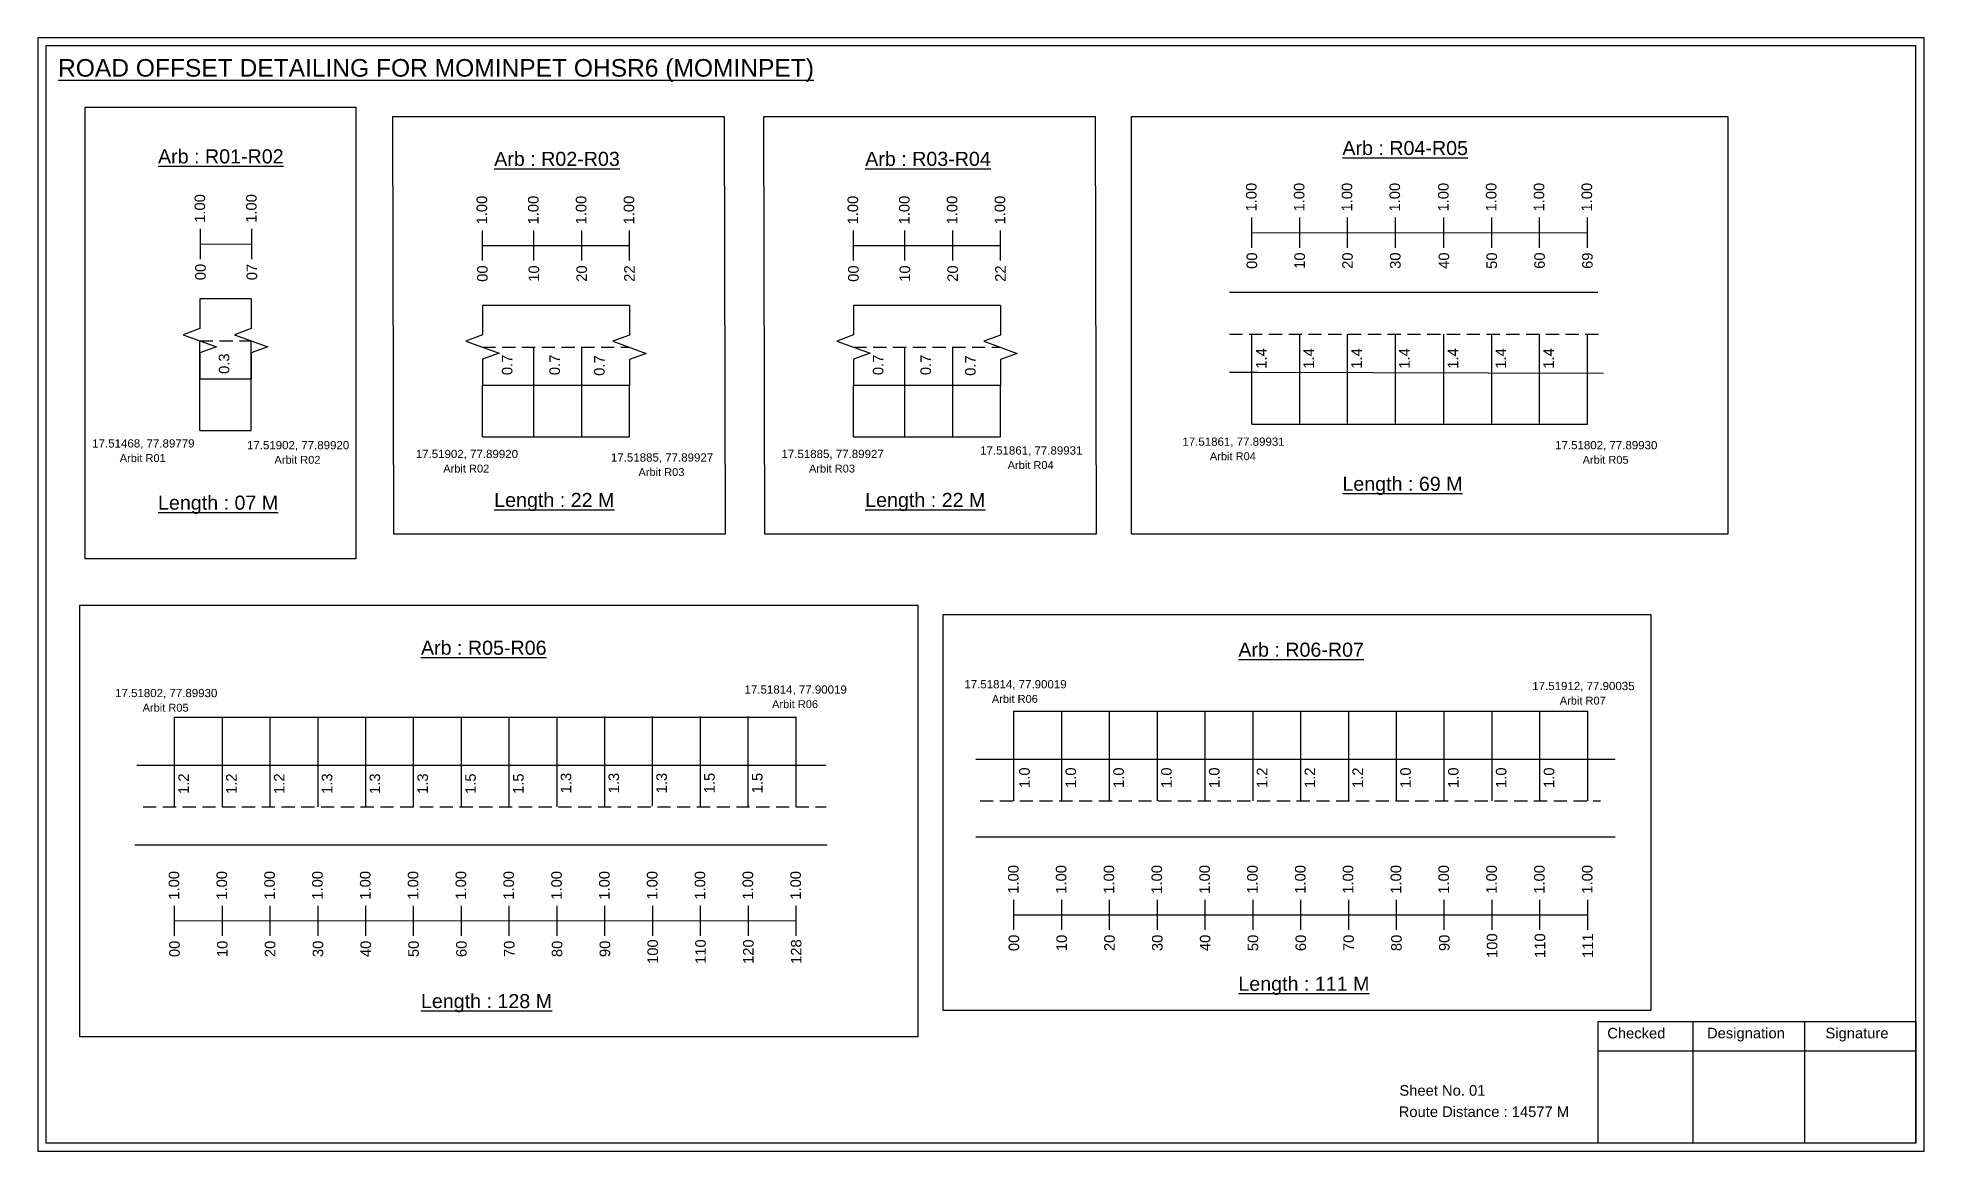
# Model space of a CAD drawing. Header units: inches. Extents: x 1446 to 12099, y 451 to 5049.
# Drawn here: x 3054 to 3590, y 1460 to 1776 of the extents above; entities that cross this region are included whole.
import ezdxf

# ---------------------------------------------------------------- set-up
doc = ezdxf.new("R2010")
doc.units = ezdxf.units.IN
doc.header["$MEASUREMENT"] = 0
doc.linetypes.add('DASHED2', pattern=[0.375, 0.25, -0.125])
for name, color, linetype in [('PDF_Geometry', 7, 'Continuous'), ('PDF_Text', 5, 'Continuous'), ('pipe', 5, 'Continuous')]:
    doc.layers.add(name, color=color, linetype=linetype)
doc.styles.add('PDF Arial', font='arial.ttf')
doc.styles.get("Standard").update_dxf_attribs({"font": 'arial.ttf'})

msp = doc.modelspace()

# ---------------------------------------------------------------- texts
at = {"color": 242, "true_color": 0xcd2027}
for s, height, p in [('%%UROAD OFFSET DETAILING FOR MOMINPET OHSR6 (MOMINPET)', 5, (3059.28, 1765.36)), ('%%UArb : R01-R02', 4, (3087.71, 1740.69)), ('%%UArb : R02-R03', 4, (3183.31, 1739.97)), ('%%UArb : R03-R04', 4, (3288.81, 1739.97)), ('%%UArb : R04-R05', 4, (3424.51, 1743.06)), ('%%ULength : 22 M', 4, (3183.31, 1642.97)), ('%%ULength : 22 M', 4, (3288.81, 1642.97)), ('%%ULength : 69 M', 4, (3424.51, 1647.56)), ('%%ULength : 07 M', 4, (3087.71, 1642.19)), ('%%UArb : R05-R06', 4, (3162.48, 1600.94)), ('%%UArb : R06-R07', 4, (3394.92, 1600.38)), ('%%ULength : 111 M', 4, (3394.92, 1505.38)), ('%%ULength : 128 M', 4, (3162.48, 1500.44))]:
    msp.add_text(s, height=height, dxfattribs=at).set_placement(p)
at = {"color": 217, "true_color": 0x93278f}
for s, p in [('1.00', (3400.1, 1727)), ('1.00', (3413.7, 1727)), ('1.00', (3427.3, 1727)), ('1.00', (3440.9, 1727)), ('1.00', (3454.71, 1727)), ('1.00', (3468.31, 1727)), ('1.00', (3481.91, 1727)), ('1.00', (3495.51, 1727)), ('1.00', (3101.11, 1723.78)), ('1.00', (3115.74, 1723.78)), ('1.00', (3181.29, 1723.33)), ('1.00', (3195.92, 1723.33)), ('1.00', (3209.52, 1723.33)), ('1.00', (3223.12, 1723.33)), ('1.00', (3286.79, 1723.33)), ('1.00', (3301.42, 1723.33)), ('1.00', (3315.02, 1723.33)), ('1.00', (3328.62, 1723.33)), ('00', (3101.26, 1707.46)), ('07', (3115.89, 1707.46)), ('00', (3181.44, 1707.01)), ('10', (3196.07, 1707.01)), ('20', (3209.67, 1707.01)), ('22', (3223.27, 1707.01)), ('00', (3286.94, 1707.01)), ('10', (3301.57, 1707.01)), ('20', (3315.17, 1707.01)), ('22', (3328.77, 1707.01)), ('00', (3400.25, 1710.68)), ('10', (3413.85, 1710.68)), ('20', (3427.45, 1710.68)), ('30', (3441.05, 1710.68)), ('40', (3454.87, 1710.68)), ('50', (3468.47, 1710.68)), ('60', (3482.07, 1710.68)), ('69', (3495.67, 1710.68)), ('1.00', (3332.42, 1532.97)), ('1.00', (3346.02, 1532.97)), ('1.00', (3359.62, 1532.97)), ('1.00', (3373.22, 1532.97)), ('1.00', (3386.82, 1532.97)), ('1.00', (3400.42, 1532.97)), ('1.00', (3414.02, 1532.97)), ('1.00', (3427.62, 1532.97)), ('1.00', (3441.22, 1532.97)), ('1.00', (3454.82, 1532.97)), ('1.00', (3468.42, 1532.97)), ('1.00', (3482.02, 1532.97)), ('1.00', (3495.62, 1532.98)), ('1.00', (3093.73, 1531.27)), ('1.00', (3107.33, 1531.27)), ('1.00', (3120.93, 1531.27)), ('1.00', (3134.53, 1531.27)), ('1.00', (3148.13, 1531.27)), ('1.00', (3161.73, 1531.27)), ('1.00', (3175.33, 1531.27)), ('1.00', (3188.93, 1531.27)), ('1.00', (3202.53, 1531.27)), ('1.00', (3216.13, 1531.27)), ('1.00', (3229.73, 1531.27)), ('1.00', (3243.33, 1531.27)), ('1.00', (3256.93, 1531.27)), ('1.00', (3270.53, 1531.27)), ('00', (3093.88, 1514.95)), ('10', (3107.48, 1514.95)), ('20', (3121.08, 1514.95)), ('30', (3134.68, 1514.95)), ('40', (3148.28, 1514.95)), ('50', (3161.88, 1514.95)), ('60', (3175.48, 1514.95)), ('70', (3189.08, 1514.95)), ('80', (3202.68, 1514.95)), ('90', (3216.28, 1514.95)), ('100', (3229.88, 1513)), ('110', (3243.48, 1513)), ('120', (3257.08, 1513)), ('128', (3270.68, 1513)), ('00', (3332.57, 1516.65)), ('10', (3346.17, 1516.65)), ('20', (3359.77, 1516.65)), ('30', (3373.37, 1516.65)), ('40', (3386.97, 1516.65)), ('50', (3400.57, 1516.65)), ('60', (3414.17, 1516.65)), ('70', (3427.77, 1516.65)), ('80', (3441.37, 1516.65)), ('90', (3454.97, 1516.65)), ('100', (3468.57, 1514.7)), ('110', (3482.17, 1514.7)), ('111', (3495.77, 1514.7))]:
    msp.add_text(s, height=3, rotation=90, dxfattribs=at).set_placement(p)
for s, p in [('0.3', (3107.99, 1680.8)), ('0.7', (3188.48, 1680.47)), ('0.7', (3202, 1680.47)), ('0.7', (3214.71, 1680.27)), ('0.7', (3293.98, 1680.47)), ('0.7', (3307.5, 1680.47)), ('0.7', (3320.21, 1680.27)), ('1.4', (3402.95, 1682.29)), ('1.4', (3416.44, 1682.29)), ('1.4', (3430.04, 1682.29)), ('1.4', (3443.64, 1682.29)), ('1.4', (3457.46, 1682.29)), ('1.4', (3471.06, 1682.29)), ('1.4', (3484.66, 1682.29)), ('1.2', (3096.47, 1561.35)), ('1.2', (3110.07, 1561.35)), ('1.2', (3123.67, 1561.35)), ('1.3', (3137.27, 1561.35)), ('1.3', (3150.87, 1561.35)), ('1.3', (3164.47, 1561.35)), ('1.5', (3178.07, 1561.35)), ('1.5', (3191.67, 1561.35)), ('1.3', (3205.21, 1561.53)), ('1.3', (3218.81, 1561.53)), ('1.3', (3232.41, 1561.53)), ('1.5', (3246.01, 1561.53)), ('1.5', (3259.61, 1561.53)), ('1.0', (3335.6, 1563.05)), ('1.0', (3348.76, 1563.05)), ('1.0', (3362.36, 1563.05)), ('1.0', (3375.96, 1563.05)), ('1.0', (3389.56, 1563.05)), ('1.2', (3403.16, 1563.05)), ('1.2', (3416.76, 1563.05)), ('1.2', (3430.36, 1563.05)), ('1.0', (3443.96, 1563.05)), ('1.0', (3457.56, 1563.05)), ('1.0', (3471.16, 1563.05)), ('1.0', (3484.76, 1563.05))]:
    msp.add_text(s, height=3, rotation=90).set_placement(p)
at = {"color": 5}
for s, height, p in [('17.51468, 77.89779', 2.34, (3069, 1659.88)), ('Arbit R01', 2.246, (3076.82, 1655.76)), ('17.51902, 77.89920', 2.34, (3113, 1659.38)), ('17.51902, 77.89920', 2.34, (3161, 1656.88)), ('17.51885, 77.89927', 2.34, (3216.5, 1655.88)), ('17.51885, 77.89927', 2.34, (3265, 1656.88)), ('17.51861, 77.89931', 2.34, (3321.5, 1657.88)), ('17.51861, 77.89931', 2.34, (3379, 1660.38)), ('Arbit R04', 2.246, (3386.82, 1656.26)), ('17.51802, 77.89930', 2.34, (3485, 1659.38)), ('Arbit R02', 2.246, (3120.82, 1655.26)), ('Arbit R02', 2.246, (3168.82, 1652.76)), ('Arbit R03', 2.246, (3224.32, 1651.76)), ('Arbit R03', 2.246, (3272.82, 1652.76)), ('Arbit R04', 2.246, (3329.32, 1653.76)), ('Arbit R05', 2.246, (3492.82, 1655.26)), ('17.51814, 77.90019', 2.34, (3317, 1591.38)), ('17.51802, 77.89930', 2.34, (3075.5, 1588.88)), ('17.51814, 77.90019', 2.34, (3254.5, 1589.88)), ('Arbit R06', 2.246, (3262.32, 1585.76)), ('Arbit R06', 2.246, (3324.82, 1587.26)), ('17.51912, 77.90035', 2.34, (3478.5, 1590.88)), ('Arbit R07', 2.246, (3486.32, 1586.76)), ('Arbit R05', 2.246, (3083.32, 1584.76))]:
    msp.add_text(s, height=height, dxfattribs=at).set_placement(p)
for s, p in [('Sheet No. 01', (3440.71, 1475.52)), ('Route Distance : 14577 M', (3440.52, 1469.47))]:
    msp.add_text(s, height=3).set_placement(p)
at = {"layer": 'PDF_Text', "color": 7, "attachment_point": 7, "style": 'PDF Arial'}
for s, insert, char_height in [('Checked', (3499.82, 1491.76), 3.001), ('Designation', (3528.19, 1490.93), 3.0006), ('Signature', (3561.87, 1490.93), 3.001)]:
    msp.add_mtext(s, dxfattribs=dict(at, insert=insert, char_height=char_height))

# ---------------------------------------------------------------- linework, layer by layer
at = {"color": 217, "true_color": 0x93278f}
for p, q in [((3398.77, 1716.71), (3398.77, 1725.26)), ((3412.37, 1716.71), (3412.37, 1725.26)), ((3425.97, 1716.71), (3425.97, 1725.26)), ((3439.57, 1716.71), (3439.57, 1725.26)), ((3453.39, 1716.71), (3453.39, 1725.26)), ((3466.99, 1716.71), (3466.99, 1725.26)), ((3480.59, 1716.71), (3480.59, 1725.26)), ((3494.19, 1716.71), (3494.19, 1725.26)), ((3099.79, 1713.48), (3099.79, 1722.04)), ((3099.79, 1717.76), (3114.42, 1717.77)), ((3114.42, 1713.48), (3114.42, 1722.04)), ((3179.96, 1713.04), (3179.96, 1721.59)), ((3179.96, 1717.32), (3221.79, 1717.32)), ((3194.59, 1713.04), (3194.59, 1721.59)), ((3208.19, 1713.04), (3208.19, 1721.59)), ((3221.79, 1713.04), (3221.79, 1721.59)), ((3285.46, 1713.04), (3285.46, 1721.59)), ((3285.46, 1717.32), (3327.29, 1717.32)), ((3300.09, 1713.04), (3300.09, 1721.59)), ((3313.69, 1713.04), (3313.69, 1721.59)), ((3327.29, 1713.04), (3327.29, 1721.59)), ((3398.77, 1720.97), (3494.19, 1721.04)), ((3092.4, 1520.98), (3092.4, 1529.53)), ((3106, 1520.98), (3106, 1529.53)), ((3119.6, 1520.98), (3119.6, 1529.53)), ((3133.2, 1520.98), (3133.2, 1529.53)), ((3146.8, 1520.98), (3146.8, 1529.53)), ((3160.4, 1520.98), (3160.4, 1529.53)), ((3174, 1520.98), (3174, 1529.53)), ((3187.6, 1520.98), (3187.6, 1529.53)), ((3201.2, 1520.98), (3201.2, 1529.53)), ((3214.8, 1520.98), (3214.8, 1529.53)), ((3228.4, 1520.98), (3228.4, 1529.53)), ((3242, 1520.98), (3242, 1529.53)), ((3255.6, 1520.98), (3255.6, 1529.53)), ((3269.2, 1520.98), (3269.2, 1529.53)), ((3331.09, 1522.68), (3331.09, 1531.24)), ((3344.69, 1522.68), (3344.69, 1531.24)), ((3358.29, 1522.68), (3358.29, 1531.24)), ((3371.89, 1522.68), (3371.89, 1531.24)), ((3385.49, 1522.68), (3385.49, 1531.24)), ((3399.09, 1522.68), (3399.09, 1531.24)), ((3412.69, 1522.68), (3412.69, 1531.24)), ((3426.29, 1522.68), (3426.29, 1531.24)), ((3439.89, 1522.68), (3439.89, 1531.24)), ((3453.49, 1522.68), (3453.49, 1531.24)), ((3467.09, 1522.68), (3467.09, 1531.24)), ((3480.69, 1522.68), (3480.69, 1531.24)), ((3494.29, 1522.68), (3494.29, 1531.24)), ((3092.4, 1525.25), (3269.2, 1525.31)), ((3331.09, 1526.95), (3494.29, 1526.98))]:
    msp.add_line(p, q, dxfattribs=at)
for p, q in [((3114.22, 1702.12), (3099.59, 1702.12)), ((3497.1, 1703.98), (3392.36, 1703.98)), ((3221.79, 1700.31), (3179.96, 1700.31)), ((3327.29, 1700.31), (3285.46, 1700.31)), ((3099.59, 1664.7), (3099.59, 1690.24)), ((3114.22, 1664.7), (3114.22, 1690.24)), ((3398.77, 1666.56), (3398.77, 1692.1)), ((3412.37, 1666.56), (3412.37, 1692.1)), ((3425.97, 1666.56), (3425.97, 1692.1)), ((3439.57, 1666.56), (3439.57, 1692.1)), ((3453.39, 1666.56), (3453.39, 1692.1)), ((3466.99, 1666.56), (3466.99, 1692.1)), ((3480.59, 1666.56), (3480.59, 1692.1)), ((3494.19, 1666.56), (3494.19, 1692.1)), ((3194.59, 1662.89), (3194.59, 1688.43)), ((3208.19, 1662.89), (3208.19, 1688.43)), ((3300.09, 1662.89), (3300.09, 1688.43)), ((3313.69, 1662.89), (3313.69, 1688.43)), ((3099.59, 1679.44), (3114.22, 1679.44)), ((3392.36, 1681.3), (3400.42, 1681.3)), ((3400.42, 1681.3), (3498.73, 1681.02)), ((3179.96, 1677.63), (3205.52, 1677.63)), ((3179.96, 1662.89), (3179.96, 1677.63)), ((3205.52, 1677.63), (3221.79, 1677.63)), ((3221.79, 1662.89), (3221.79, 1677.63)), ((3285.46, 1677.63), (3311.02, 1677.63)), ((3285.46, 1662.89), (3285.46, 1677.63)), ((3311.02, 1677.63), (3327.29, 1677.63)), ((3327.29, 1662.89), (3327.29, 1677.63)), ((3092.4, 1557.68), (3092.4, 1583.21)), ((3106, 1557.68), (3106, 1583.21)), ((3119.6, 1557.68), (3119.6, 1583.21)), ((3133.2, 1557.68), (3133.2, 1583.21)), ((3146.8, 1557.68), (3146.8, 1583.21)), ((3160.4, 1557.68), (3160.4, 1583.21)), ((3174, 1557.68), (3174, 1583.21)), ((3187.6, 1557.68), (3187.6, 1583.21)), ((3201.2, 1557.68), (3201.2, 1583.21)), ((3214.74, 1557.86), (3214.74, 1583.39)), ((3228.34, 1557.86), (3228.34, 1583.39)), ((3241.94, 1557.86), (3241.94, 1583.39)), ((3255.54, 1557.86), (3255.54, 1583.39)), ((3269.2, 1557.68), (3269.2, 1583.21)), ((3331.09, 1559.38), (3331.09, 1584.91)), ((3344.69, 1559.38), (3344.69, 1584.91)), ((3358.29, 1559.38), (3358.29, 1584.91)), ((3371.89, 1559.38), (3371.89, 1584.91)), ((3385.49, 1559.38), (3385.49, 1584.91)), ((3399.09, 1559.38), (3399.09, 1584.91)), ((3412.69, 1559.38), (3412.69, 1584.91)), ((3426.29, 1559.38), (3426.29, 1584.91)), ((3439.89, 1559.38), (3439.89, 1584.91)), ((3453.49, 1559.38), (3453.49, 1584.91)), ((3467.09, 1559.38), (3467.09, 1584.91)), ((3480.69, 1559.38), (3480.69, 1584.91)), ((3494.29, 1559.38), (3494.29, 1584.91)), ((3081.7, 1569.56), (3277.58, 1569.56)), ((3320.22, 1571.26), (3502.12, 1571.26)), ((3081.16, 1546.87), (3278, 1546.91)), ((3502.12, 1549.08), (3320.22, 1549.08))]:
    msp.add_line(p, q)
at = {"linetype": 'DASHED2', "ltscale": 15}
for p, q in [((3099.59, 1690.24), (3114.22, 1690.24)), ((3392.36, 1692.1), (3497.75, 1692.1)), ((3179.96, 1688.43), (3221.79, 1688.43)), ((3285.46, 1688.43), (3327.29, 1688.43)), ((3083.45, 1557.68), (3277.73, 1557.68)), ((3321.49, 1559.38), (3497.9, 1559.38))]:
    msp.add_line(p, q, dxfattribs=at)
at = {"color": 5}
for p, q in [((3099.59, 1664.7), (3114.22, 1664.7)), ((3398.77, 1666.56), (3494.19, 1666.56)), ((3179.96, 1662.89), (3221.79, 1662.89)), ((3285.46, 1662.89), (3327.29, 1662.89)), ((3092.4, 1583.21), (3269.2, 1583.21)), ((3331.09, 1584.91), (3494.29, 1584.91))]:
    msp.add_line(p, q, dxfattribs=at)
for points in [[(3067, 1756.67), (3143.93, 1756.67), (3143.93, 1628.22), (3067, 1628.22)], [(3154.5, 1754.04), (3248.74, 1754.04), (3249.03, 1635.22), (3154.78, 1635.22)], [(3260, 1754.04), (3354.24, 1754.04), (3354.53, 1635.22), (3260.28, 1635.22)], [(3364.5, 1754.04), (3534.11, 1754.04), (3534.11, 1635.22), (3364.5, 1635.22)], [(3311, 1612.4), (3512.24, 1612.4), (3512.24, 1499.72), (3311, 1499.72)]]:
    msp.add_lwpolyline(points, close=True)
at = {"linetype": 'Continuous'}
for points in [[(3099.59, 1702.12), (3099.59, 1693.69), (3094.85, 1691.96), (3104.33, 1688.51), (3099.59, 1686.79), (3099.59, 1679.44)], [(3114.22, 1702.12), (3114.22, 1693.69), (3109.48, 1691.96), (3118.96, 1688.51), (3114.22, 1686.79), (3114.22, 1679.44)], [(3179.96, 1700.31), (3179.96, 1691.88), (3175.22, 1690.16), (3184.71, 1686.7), (3179.96, 1684.98), (3179.96, 1677.63)], [(3221.79, 1700.24), (3221.79, 1691.81), (3217.05, 1690.08), (3226.53, 1686.63), (3221.79, 1684.9), (3221.79, 1677.55)], [(3285.46, 1700.31), (3285.46, 1691.88), (3280.72, 1690.16), (3290.21, 1686.7), (3285.46, 1684.98), (3285.46, 1677.63)], [(3327.29, 1700.24), (3327.29, 1691.81), (3322.55, 1690.08), (3332.03, 1686.63), (3327.29, 1684.9), (3327.29, 1677.55)]]:
    msp.add_lwpolyline(points, dxfattribs=at)
at = {"layer": 'PDF_Geometry'}
for points in [[(3053.5, 1776.43), (3053.5, 1459.72), (3589.97, 1459.72), (3589.97, 1776.43)], [(3055.83, 1774.1), (3055.83, 1462.14), (3587.55, 1462.14), (3587.55, 1774.1)]]:
    msp.add_lwpolyline(points, close=True, dxfattribs=at)
at = {"layer": 'PDF_Geometry', "color": 242, "true_color": 0xcc1f26}
msp.add_lwpolyline([(3587.55, 1462.04), (3497.21, 1462.04), (3497.21, 1496.65), (3587.55, 1496.65)], close=True, dxfattribs=at)
for points in [[(3524.19, 1496.65), (3524.19, 1462.04)], [(3555.92, 1496.65), (3555.92, 1462.04)], [(3497.21, 1488.28), (3587.55, 1488.28)]]:
    msp.add_lwpolyline(points, dxfattribs=at)
at = {"layer": 'pipe', "color": 0}
msp.add_lwpolyline([(3065.5, 1615.07), (3303.82, 1615.07), (3303.82, 1492.22), (3065.5, 1492.22)], close=True, dxfattribs=at)

msp.set_redraw_order([(e.dxf.handle, doc.entitydb.next_handle()) for e in msp.query("TEXT MTEXT ATTDEF DIMENSION ARC_DIMENSION")])  # texts and dimensions are drawn at this point

doc.saveas('drawing.dxf')
